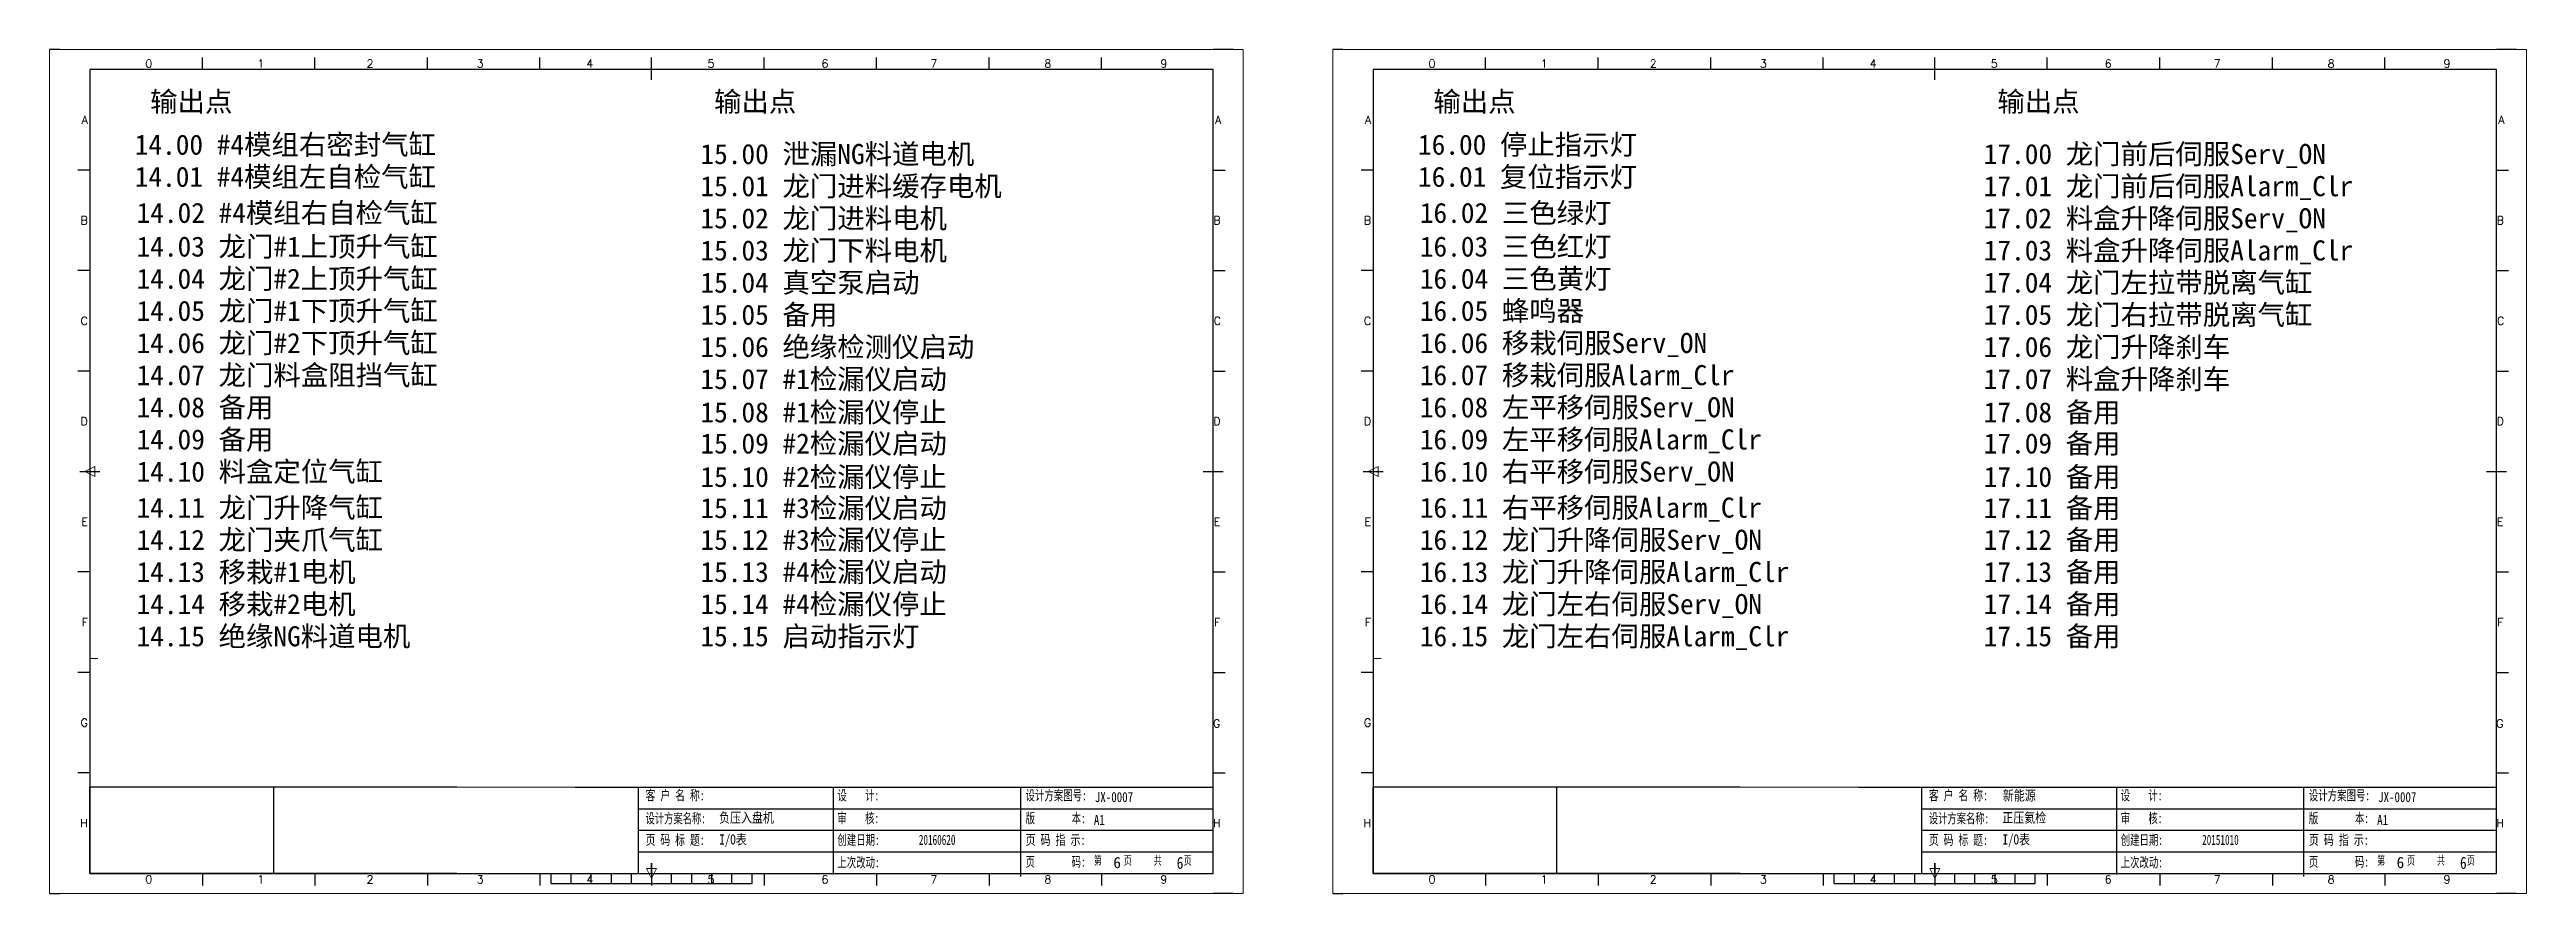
# Model space of a CAD drawing. Extents: x 2368 to 9674, y -1476 to 1321.
# Drawn here: x 5588 to 6205, y 517 to 727 of the extents above; entities that cross this region are included whole.
import ezdxf
from ezdxf.enums import TextEntityAlignment as Align

# ---------------------------------------------------------------- set-up
doc = ezdxf.new("R2010")
doc.units = 0
doc.header["$MEASUREMENT"] = 0
doc.layers.add('AE_BOR', color=1, linetype='Continuous')
doc.layers.add('MISC', color=2, linetype='Continuous')
doc.styles.add('Standard0.67', font='', dxfattribs={"width": 0.67})
doc.styles.add('Standard_0.8', font='', dxfattribs={"width": 0.8})
doc.styles.add('WD', font='romans.shx', dxfattribs={"bigfont": 'gbcbig.shx'})
doc.styles.add('样式 0', font='')
doc.styles.get('Standard0.67').set_extended_font_data('FangSong_GB2312')
doc.styles.get('Standard_0.8').set_extended_font_data('FangSong_GB2312')
doc.styles.get('样式 0').set_extended_font_data('KaiTi_GB2312')

msp = doc.modelspace()

# ---------------------------------------------------------------- texts
at = {"lineweight": 0, "char_height": 5, "attachment_point": 1}
for s, insert, width in [('{\\fSimSun|b0|i0|c134|p2;输出点}', (5613.50806, 716.8712), 83.4808632), ('{\\fSimSun|b0|i0|c134|p2;输出点 }', (5753.81198, 716.8712), 83.4808632), ('{\\fSimSun|b0|i0|c134|p2;输出点}', (5932.80509, 716.8712), 83.4808632), ('{\\fSimSun|b0|i0|c134|p2;输出点 }', (6073.10901, 716.8712), 83.4808632), ('{\\fSimSun|b0|i0|c134|p2;14.00 \\C3;#4模组右密封气缸}', (5609.67138, 706.16312), 104.6269673), ('{\\fSimSun|b0|i0|c134|p2;15.00 \\C3;泄漏NG料道电机}', (5750.43362, 703.83196), 127.2679522), ('{\\fSimSun|b0|i0|c134|p2;16.00 \\C3;停止指示灯}', (5928.96841, 706.16312), 104.6269673), ('{\\fSimSun|b0|i0|c134|p2;17.00 \\C3;龙门前后伺服Serv_ON}', (6069.73064, 703.83196), 127.2679522), ('{\\fSimSun|b0|i0|c134|p2;14.01 \\C3;#4模组左自检气缸}', (5609.67138, 698.16312), 105.0711483), ('{\\fSimSun|b0|i0|c134|p2;15.01 \\C3;龙门进料缓存电机}', (5750.43362, 695.83196), 125.2340545), ('{\\fSimSun|b0|i0|c134|p2;16.01 \\C3;复位指示灯}', (5928.96841, 698.16312), 105.0711483), ('{\\fSimSun|b0|i0|c134|p2;17.01 龙门前后伺服Alarm_Clr}', (6069.73064, 695.83196), 125.2340545), ('{\\fSimSun|b0|i0|c134|p2;14.02 \\C3;#4模组右自检气缸}', (5610.12969, 689.18501), 103.5812315), ('{\\fSimSun|b0|i0|c134|p2;15.02 \\C3;龙门进料电机}', (5750.43362, 687.83196), 130.190578), ('{\\fSimSun|b0|i0|c134|p2;16.02 \\C3;三色绿灯}', (5929.42672, 689.18501), 103.5812315), ('{\\fSimSun|b0|i0|c134|p2;17.02 \\C3;料盒升降伺服Serv_ON}', (6069.73064, 687.83196), 130.190578), ('{\\fSimSun|b0|i0|c134|p2;14.03 \\C3;龙门#1上顶升气缸}', (5610.12969, 680.80465), 102.3865525), ('{\\fSimSun|b0|i0|c134|p2;15.03 \\C3;龙门下料电机}', (5750.43362, 679.83196), 134.9817734), ('{\\fSimSun|b0|i0|c134|p2;16.03 \\C3;三色红灯}', (5929.42672, 680.80465), 102.3865525), ('{\\fSimSun|b0|i0|c134|p2;17.03 料盒升降伺服Alarm_Clr}', (6069.73064, 679.83196), 134.9817734), ('{\\fSimSun|b0|i0|c134|p2;14.04 \\C3;龙门#2上顶升气缸}', (5610.12969, 672.80465), 101.7721862), ('{\\fSimSun|b0|i0|c134|p2;15.04 真空泵启动}', (5750.43362, 671.83196), 117.0586107), ('{\\fSimSun|b0|i0|c134|p2;16.04 \\C3;三色黄灯}', (5929.42672, 672.80465), 101.7721862), ('{\\fSimSun|b0|i0|c134|p2;17.04 \\C3;龙门左拉带脱离气缸}', (6069.73064, 671.83196), 117.0586107), ('{\\fSimSun|b0|i0|c134|p2;14.05 \\C3;龙门#1下顶升气缸}', (5610.12969, 664.80465), 103.6028448), ('{\\fSimSun|b0|i0|c134|p2;\\C0;15.05 \\C6;备用}', (5750.43362, 663.83196), 132.8100907), ('{\\fSimSun|b0|i0|c134|p2;16.05 \\C3;蜂鸣器}', (5929.42672, 664.80465), 103.6028448), ('{\\fSimSun|b0|i0|c134|p2;17.05 \\C3;龙门右拉带脱离气缸}', (6069.73064, 663.83196), 132.8100907), ('{\\fSimSun|b0|i0|c134|p2;14.06 \\C3;龙门#2下顶升气缸}', (5610.12969, 656.80465), 104.6715833), ('{\\fSimSun|b0|i0|c134|p2;\\C1;15.06 绝缘检测仪启动}', (5750.43362, 655.83196), 134.3556276), ('{\\fSimSun|b0|i0|c134|p2;16.06 \\C3;移栽伺服Serv_ON}', (5929.42672, 656.80465), 104.6715833), ('{\\fSimSun|b0|i0|c134|p2;17.06 \\C3;龙门升降刹车}', (6069.73064, 655.83196), 134.3556276), ('{\\fSimSun|b0|i0|c134|p2;14.07 \\C3;龙门料盒阻挡气缸}', (5610.12969, 648.80465), 106.3662917), ('{\\fSimSun|b0|i0|c134|p2;\\C0;15.07 \\C3;#1检漏仪启动}', (5750.43362, 647.83196), 122.7691125), ('{\\fSimSun|b0|i0|c134|p2;16.07 移栽伺服Alarm_Clr}', (5929.42672, 648.80465), 106.3662917), ('{\\fSimSun|b0|i0|c134|p2;17.07 \\C3;料盒升降刹车}', (6069.73064, 647.83196), 122.7691125), ('{\\fSimSun|b0|i0|c134|p2;14.08\\C2; \\C6;备用}', (5610.12969, 640.80465), 103.1943749), ('{\\fSimSun|b0|i0|c134|p2;16.08 \\C3;左平移伺服Serv_ON}', (5929.42672, 640.80465), 103.1943749), ('{\\fSimSun|b0|i0|c134|p2;15.08 \\C3;#1检漏仪停止}', (5750.43362, 639.55926), 125.1003211), ('{\\fSimSun|b0|i0|c134|p2;17.08 备用}', (6069.73064, 639.55926), 125.1003211), ('{\\fSimSun|b0|i0|c134|p2;14.09\\C2; \\C6;备用}', (5610.12969, 632.80465), 102.685487), ('{\\fSimSun|b0|i0|c134|p2;15.09 \\C3;#2检漏仪启动}', (5750.43362, 631.80046), 128.5480268), ('{\\fSimSun|b0|i0|c134|p2;16.09 左平移伺服Alarm_Clr}', (5929.42672, 632.80465), 102.685487), ('{\\fSimSun|b0|i0|c134|p2;17.09 备用}', (6069.73064, 631.80046), 128.5480268), ('{\\fSimSun|b0|i0|c134|p2;14.10 \\C3;料盒定位气缸}', (5610.12969, 624.80465), 105.0812285), ('{\\fSimSun|b0|i0|c134|p2;15.10 \\C3;#2检漏仪停止}', (5750.43362, 623.48747), 110.9348524), ('{\\fSimSun|b0|i0|c134|p2;16.10 \\C3;右平移伺服Serv_ON}', (5929.42672, 624.80465), 105.0812285), ('{\\fSimSun|b0|i0|c134|p2;17.10 备用}', (6069.73064, 623.48747), 110.9348524), ('{\\fSimSun|b0|i0|c134|p2;14.11 \\C3;龙门升降气缸}', (5610.12969, 615.83196), 111.7308547), ('{\\fSimSun|b0|i0|c134|p2;15.11 \\C3;#3检漏仪启动}', (5750.43362, 615.72867), 112.0378137), ('{\\fSimSun|b0|i0|c134|p2;16.11 \\C0;右平移伺服Alarm_Clr}', (5929.42672, 615.83196), 111.7308547), ('{\\fSimSun|b0|i0|c134|p2;17.11 备用}', (6069.73064, 615.72867), 112.0378137), ('{\\fSimSun|b0|i0|c134|p2;14.12 \\C3;龙门夹爪气缸}', (5610.12969, 607.83196), 107.8097525), ('{\\fSimSun|b0|i0|c134|p2;15.12 \\C3;#3检漏仪停止}', (5750.43362, 607.83196), 113.2277421), ('{\\fSimSun|b0|i0|c134|p2;16.12 \\C3;龙门升降伺服Serv_ON}', (5929.42672, 607.83196), 107.8097525), ('{\\fSimSun|b0|i0|c134|p2;17.12 备用}', (6069.73064, 607.83196), 113.2277421), ('{\\fSimSun|b0|i0|c134|p2;14.13 \\C3;移栽#1电机}', (5610.12969, 599.83196), 109.4623411), ('{\\fSimSun|b0|i0|c134|p2;15.13 \\C3;#4检漏仪启动}', (5750.43362, 599.83196), 109.592351), ('{\\fSimSun|b0|i0|c134|p2;16.13 龙门升降伺服Alarm_Clr}', (5929.42672, 599.83196), 109.4623411), ('{\\fSimSun|b0|i0|c134|p2;17.13 备用}', (6069.73064, 599.83196), 109.592351), ('{\\fSimSun|b0|i0|c134|p2;14.14 \\C3;移栽#2电机}', (5610.12969, 591.83196), 105.4612785), ('{\\fSimSun|b0|i0|c134|p2;15.14 \\C3;#4检漏仪停止}', (5750.43362, 591.83196), 108.6509919), ('{\\fSimSun|b0|i0|c134|p2;16.14 \\C3;龙门左右伺服Serv_ON}', (5929.42672, 591.83196), 105.4612785), ('{\\fSimSun|b0|i0|c134|p2;17.14 备用}', (6069.73064, 591.83196), 108.6509919), ('{\\fSimSun|b0|i0|c134|p2;14.15 \\C3;绝缘NG料道电机}', (5610.12969, 583.83196), 120.3720291), ('{\\fSimSun|b0|i0|c134|p2;15.15 \\C3;启动指示灯}', (5750.43362, 583.83196), 108.2037094), ('{\\fSimSun|b0|i0|c134|p2;16.15 龙门左右伺服Alarm_Clr}', (5929.42672, 583.83196), 120.3720291), ('{\\fSimSun|b0|i0|c134|p2;17.15 备用}', (6069.73064, 583.83196), 108.2037094)]:
    msp.add_mtext(s, dxfattribs=dict(at, insert=insert, width=width))
at = {"color": 0, "ltscale": 2, "attachment_point": 1}
for s, insert, char_height, width, style in [('{\\fSimSun|b0|i0|c134|p2;\\W0.72;客 户 名 称:}', (5736.77775, 543.00289), 2.5, 16.2476781, 'Standard0.67'), ('{\\fSimSun|b0|i0|c134|p2;设    计:}', (5784.49207, 543.00289), 2.5, 12.0312135, 'Standard0.67'), ('{\\fSimSun|b0|i0|c134|p2;设计方案图号:}', (5831.32495, 543.00289), 2.5, 15.1643965, 'Standard0.67'), ('{\\f@SimSun|b0|i0|c134|p2;JX-0007}', (5848.56356, 542.56252), 2.5, 33.907767, 'Standard_0.8'), ('{\\fSimSun|b0|i0|c134|p2;\\W0.72;客 户 名 称:}', (6056.07478, 543.00289), 2.5, 16.2476781, 'Standard0.67'), ('{\\fSimSun|b0|i0|c134|p2;新能源}', (6074.48435, 542.95466), 2.5, 33.907767, 'Standard_0.8'), ('{\\fSimSun|b0|i0|c134|p2;设    计:}', (6103.78909, 543.00289), 2.5, 12.0312135, 'Standard0.67'), ('{\\fSimSun|b0|i0|c134|p2;设计方案图号:}', (6150.62197, 543.00289), 2.5, 15.1643965, 'Standard0.67'), ('{\\f@SimSun|b0|i0|c134|p2;JX-0007}', (6167.86059, 542.56252), 2.5, 33.907767, 'Standard_0.8'), ('{\\fSimSun|b0|i0|c134|p2;\\W0.66;设计方案名称:}', (5736.77775, 537.27427), 2.5, 15.1234231, 'Standard0.67'), ('{\\fSimSun|b0|i0|c134|p2;负压入盘机}', (5755.06482, 537.44107), 2.5, 33.907767, 'Standard_0.8'), ('{\\fSimSun|b0|i0|c134|p2;审    核:}', (5784.49207, 537.32953), 2.5, 12.0312135, 'Standard0.67'), ('{\\fSimSun|b0|i0|c134|p2;版        本:}', (5831.32495, 537.32953), 2.5, 16.8497761, 'Standard0.67'), ('{\\fSimSun|b0|i0|c134|p2;A1}', (5848.32368, 536.8891), 2.5, 33.907767, 'Standard_0.8'), ('{\\fSimSun|b0|i0|c134|p2;\\W0.66;设计方案名称:}', (6056.07478, 537.27427), 2.5, 15.1234231, 'Standard0.67'), ('{\\fSimSun|b0|i0|c134|p2;正压氦检}', (6074.36185, 537.44107), 2.5, 33.907767, 'Standard_0.8'), ('{\\fSimSun|b0|i0|c134|p2;审    核:}', (6103.78909, 537.32953), 2.5, 12.0312135, 'Standard0.67'), ('{\\fSimSun|b0|i0|c134|p2;版        本:}', (6150.62197, 537.32953), 2.5, 16.8497761, 'Standard0.67'), ('{\\fSimSun|b0|i0|c134|p2;A1}', (6167.62071, 536.8891), 2.5, 33.907767, 'Standard_0.8'), ('{\\fSimSun|b0|i0|c134|p2;\\W0.72;页 码 标 题:}', (5736.77775, 531.90604), 2.5, 15.1234231, 'Standard0.67'), ('{\\fSimSun|b0|i0|c134|p2;创建日期:}', (5784.49207, 531.92229), 2.5, 12.0312135, 'Standard0.67'), ('{\\fSimSun|b0|i0|c134|p2;20160620}', (5804.76928, 531.92229), 2.5, 12.0312135, 'Standard0.67'), ('{\\fSimSun|b0|i0|c134|p2;\\W0.73;页 码 指 示:}', (5831.32495, 531.92229), 2.5, 16.1994502, 'Standard0.67'), ('{\\fSimSun|b0|i0|c134|p2;\\W0.72;页 码 标 题:}', (6056.07478, 531.90604), 2.5, 15.1234231, 'Standard0.67'), ('{\\fSimSun|b0|i0|c134|p2;创建日期:}', (6103.78909, 531.92229), 2.5, 12.0312135, 'Standard0.67'), ('{\\fSimSun|b0|i0|c134|p2;20151010}', (6124.0663, 531.92229), 2.5, 12.0312135, 'Standard0.67'), ('{\\fSimSun|b0|i0|c134|p2;\\W0.73;页 码 指 示:}', (6150.62197, 531.92229), 2.5, 16.1994502, 'Standard0.67'), ('{\\fSimSun|b0|i0|c134|p2;上次改动:}', (5784.49207, 526.33176), 2.5, 12.0312135, 'Standard0.67'), ('{\\fSimSun|b0|i0|c134|p2;页        码:}', (5831.32495, 526.48156), 2.5, 15.7257887, 'Standard0.67'), ('{\\Fromans,gbcbig|c134;第}    {\\Fromans,gbcbig|c134;页}    {\\Fromans,gbcbig|c134;共}    {\\Fromans,gbcbig|c134;页}', (5848.32156, 526.72702), 2.5, 33.907767, 'Standard_0.8'), ('{\\fSimSun|b0|i0|c134|p2;6}', (5868.94623, 526.44649), 3, 3.7663883, 'Standard_0.8'), ('{\\fSimSun|b0|i0|c134|p2;上次改动:}', (6103.78909, 526.33176), 2.5, 12.0312135, 'Standard0.67'), ('{\\fSimSun|b0|i0|c134|p2;页        码:}', (6150.62197, 526.48156), 2.5, 15.7257887, 'Standard0.67'), ('{\\Fromans,gbcbig|c134;第}    {\\Fromans,gbcbig|c134;页}    {\\Fromans,gbcbig|c134;共}    {\\Fromans,gbcbig|c134;页}', (6167.61858, 526.72702), 2.5, 33.907767, 'Standard_0.8'), ('{\\fSimSun|b0|i0|c134|p2;6}', (6188.24326, 526.44649), 3, 3.7663883, 'Standard_0.8')]:
    msp.add_mtext(s, dxfattribs=dict(at, insert=insert, char_height=char_height, width=width, style=style))
at = {"layer": 'MISC', "color": 0, "attachment_point": 1}
for s, insert, char_height, width, style in [('{\\fSimSun|b0|i0|c134|p2;I/O表}', (5755.13418, 532.00814), 2.5, 24.1794102, 'Standard_0.8'), ('{\\fSimSun|b0|i0|c134|p2;I/O表}', (6074.43121, 532.00814), 2.5, 24.1794102, 'Standard_0.8'), ('6', (5853.15514, 526.42192), 2.8, 3.0699683, '样式 0'), ('6', (6172.45217, 526.42192), 2.8, 3.0699683, '样式 0')]:
    msp.add_mtext(s, dxfattribs=dict(at, insert=insert, char_height=char_height, width=width, style=style))

# ---------------------------------------------------------------- blocks, each defined once
blk = doc.blocks.new('gb_a2_a')
for p, q in [((584, 410), (25, 410)), ((25, 410), (25, 10)), ((584, 10), (584, 410)), ((25, 10), (584, 10))]:
    blk.add_line(p, q)
at = {"lineweight": 9, "ltscale": 0.1}
blk.add_line((25, 116.9), (29, 116.9), dxfattribs=at)
at = {"layer": 'AE_BOR', "lineweight": 30}
for p, q in [((10, 420), (4.9, 420)), ((594, 420), (584, 420)), ((4.9, 0), (10, 0)), ((594, 0), (584, 0))]:
    blk.add_line(p, q, dxfattribs=at)
at = {"layer": 'AE_BOR', "color": 1, "lineweight": 15}
for p, q in [((4.9, 420), (598.9, 420)), ((4.9, 0), (4.9, 420)), ((598.9, 420), (598.9, 0)), ((22.5, 210), (27.5, 212.5)), ((27.5, 207.5), (22.5, 210)), ((27.5, 212.5), (27.5, 207.5)), ((304.5, 7.5), (302, 12.5)), ((302, 12.5), (307, 12.5)), ((307, 12.5), (304.5, 7.5)), ((598.9, 0), (4.9, 0))]:
    blk.add_line(p, q, dxfattribs=at)
at = {"layer": 'AE_BOR'}
for p, q in [((81, 410), (81, 416)), ((137, 410), (137, 416)), ((193, 410), (193, 416)), ((249, 410), (249, 416)), ((304.5, 410), (304.5, 416)), ((360.5, 410), (360.5, 416)), ((416.5, 410), (416.5, 416)), ((472.5, 410), (472.5, 416)), ((528.5, 410), (528.5, 416)), ((25, 360), (19, 360)), ((584, 360), (590, 360)), ((25, 310), (19, 310)), ((584, 310), (590, 310)), ((25, 260), (19, 260)), ((584, 260), (590, 260)), ((25, 160), (19, 160)), ((584, 160), (590, 160)), ((25, 110), (19, 110)), ((584, 110), (590, 110)), ((25, 60), (19, 60)), ((584, 60), (590, 60)), ((81, 10), (81, 4)), ((137, 10), (137, 4)), ((193, 10), (193, 4)), ((249, 10), (249, 4)), ((304.5, 10), (304.5, 4)), ((360.5, 10), (360.5, 4)), ((416.5, 10), (416.5, 4)), ((472.5, 10), (472.5, 4)), ((528.5, 10), (528.5, 4))]:
    blk.add_line(p, q, dxfattribs=at)
at = {"layer": 'AE_BOR', "color": 2, "lineweight": 30}
for p, q in [((304.5, 405), (304.5, 415)), ((20, 210), (30, 210)), ((579, 210), (589, 210)), ((304.5, 10), (304.5, 15)), ((304.5, 15), (304.5, 5)), ((254.5, 5), (254.5, 10)), ((254.5, 5), (354.5, 5)), ((264.5, 5), (264.5, 10)), ((274.5, 5), (274.5, 10)), ((284.5, 5), (284.5, 10)), ((294.5, 5), (294.5, 10)), ((304.5, 10), (304.5, 5)), ((314.5, 5), (314.5, 10)), ((324.5, 5), (324.5, 10)), ((334.5, 5), (334.5, 10)), ((344.5, 5), (344.5, 10)), ((354.5, 5), (354.5, 10))]:
    blk.add_line(p, q, dxfattribs=at)
at = {"layer": 'AE_BOR', "style": 'WD'}
for s, p in [('0', (54.3, 411)), ('1', (110.1, 411)), ('2', (164.4, 411)), ('3', (219.2, 411)), ('4', (273.8, 411)), ('5', (334.1, 411)), ('6', (390.8, 411)), ('7', (445, 411)), ('8', (501.7, 411)), ('9', (559.4, 411)), ('0', (54.3, 5)), ('1', (110.1, 5)), ('2', (164.4, 5)), ('3', (219.2, 5)), ('4', (273.8, 5)), ('5', (334.1, 5)), ('6', (390.8, 5)), ('7', (445, 5)), ('8', (501.7, 5)), ('9', (559.4, 5))]:
    blk.add_text(s, height=4, dxfattribs=at).set_placement(p, align=Align.CENTER)
for s, p in [('A', (24, 385)), ('A', (588, 385)), ('B', (24, 335)), ('B', (587.7, 335)), ('C', (24, 285)), ('C', (587.9, 285)), ('D', (24, 235)), ('D', (587.7, 235)), ('E', (24, 185)), ('E', (587.5, 185)), ('F', (24, 135)), ('F', (587.5, 135)), ('F', (587.5, 135)), ('G', (24, 85)), ('G', (587.5, 84.6)), ('H', (24, 35)), ('H', (587.7, 35))]:
    blk.add_text(s, height=4, dxfattribs=at).set_placement(p, align=Align.MIDDLE_RIGHT)

# ---------------------------------------------------------------- linework, layer by layer
at = {"color": 0, "ltscale": 2}
for p, q in [((5598.5092, 522.3252), (5598.5092, 543.77129)), ((5689.81414, 543.77129), (5598.5092, 543.77129)), ((5719.27578, 543.77129), (5878.0092, 543.77129)), ((5734.97424, 543.77129), (5734.97424, 522.3252)), ((5783.54011, 522.06076), (5783.54011, 543.77129)), ((5830.12029, 521.5673), (5830.12029, 543.77129)), ((5878.0092, 522.3252), (5878.0092, 543.77129)), ((5917.80623, 522.3252), (5917.80623, 543.77129)), ((6009.11117, 543.77129), (5917.80623, 543.77129)), ((6038.57281, 543.77129), (6197.30623, 543.77129)), ((6054.27127, 543.77129), (6054.27127, 522.3252)), ((6102.83714, 522.06076), (6102.83714, 543.77129)), ((6149.41732, 521.5673), (6149.41732, 543.77129)), ((6197.30623, 522.3252), (6197.30623, 543.77129)), ((5848.01137, 527.68672), (5878.0092, 527.68672)), ((6167.3084, 527.68672), (6197.30623, 527.68672)), ((5689.81414, 522.3252), (5598.5092, 522.3252)), ((5848.01137, 522.3252), (5878.0092, 522.3252)), ((6009.11117, 522.3252), (5917.80623, 522.3252)), ((6167.3084, 522.3252), (6197.30623, 522.3252))]:
    msp.add_line(p, q, dxfattribs=at)
at = {"color": 0}
for p, q in [((5644.16167, 543.77129), (5644.16167, 522.3252)), ((5963.4587, 543.77129), (5963.4587, 522.3252))]:
    msp.add_line(p, q, dxfattribs=at)
at = {"lineweight": 9, "ltscale": 0.1}
for p, q in [((5689.81414, 543.77129), (5719.27578, 543.77129)), ((6009.11117, 543.77129), (6038.57281, 543.77129)), ((5689.81414, 522.3252), (5719.27578, 522.3252)), ((5717.91843, 522.3252), (5717.91843, 522.3252)), ((5717.91843, 522.3252), (5717.91843, 522.3252)), ((6009.11117, 522.3252), (6038.57281, 522.3252)), ((6037.21545, 522.3252), (6037.21545, 522.3252)), ((6037.21545, 522.3252), (6037.21545, 522.3252))]:
    msp.add_line(p, q, dxfattribs=at)
for p, q in [((5734.97424, 538.40977), (5779.22578, 538.40977)), ((5779.22578, 538.40977), (5848.01137, 538.40977)), ((5848.01137, 538.40977), (5878.0092, 538.40977)), ((6054.27127, 538.40977), (6098.52281, 538.40977)), ((6098.52281, 538.40977), (6167.3084, 538.40977)), ((6167.3084, 538.40977), (6197.30623, 538.40977)), ((5734.97424, 533.04824), (5779.22578, 533.04824)), ((5779.22578, 533.04824), (5848.01137, 533.04824)), ((5848.01137, 533.04824), (5878.0092, 533.04824)), ((6054.27127, 533.04824), (6098.52281, 533.04824)), ((6098.52281, 533.04824), (6167.3084, 533.04824)), ((6167.3084, 533.04824), (6197.30623, 533.04824)), ((5734.97424, 527.68672), (5779.22578, 527.68672)), ((5779.22578, 527.68672), (5848.01137, 527.68672)), ((6054.27127, 527.68672), (6098.52281, 527.68672)), ((6098.52281, 527.68672), (6167.3084, 527.68672)), ((5719.27578, 522.3252), (5779.22578, 522.3252)), ((5719.27578, 522.3252), (5779.22578, 522.3252)), ((5779.22578, 522.3252), (5848.01137, 522.3252)), ((6038.57281, 522.3252), (6098.52281, 522.3252)), ((6038.57281, 522.3252), (6098.52281, 522.3252)), ((6098.52281, 522.3252), (6167.3084, 522.3252))]:
    msp.add_line(p, q)

# ---------------------------------------------------------------- block references
at = {"xscale": 0.5, "yscale": 0.5, "zscale": 0.5}
for p in [(5586.0092, 517.3252), (5905.30623, 517.3252)]:
    msp.add_blockref('gb_a2_a', p, dxfattribs=at)

msp.set_redraw_order([(e.dxf.handle, doc.entitydb.next_handle()) for e in msp.query("TEXT MTEXT ATTDEF DIMENSION ARC_DIMENSION")])  # texts and dimensions are drawn at this point

doc.saveas('drawing.dxf')
